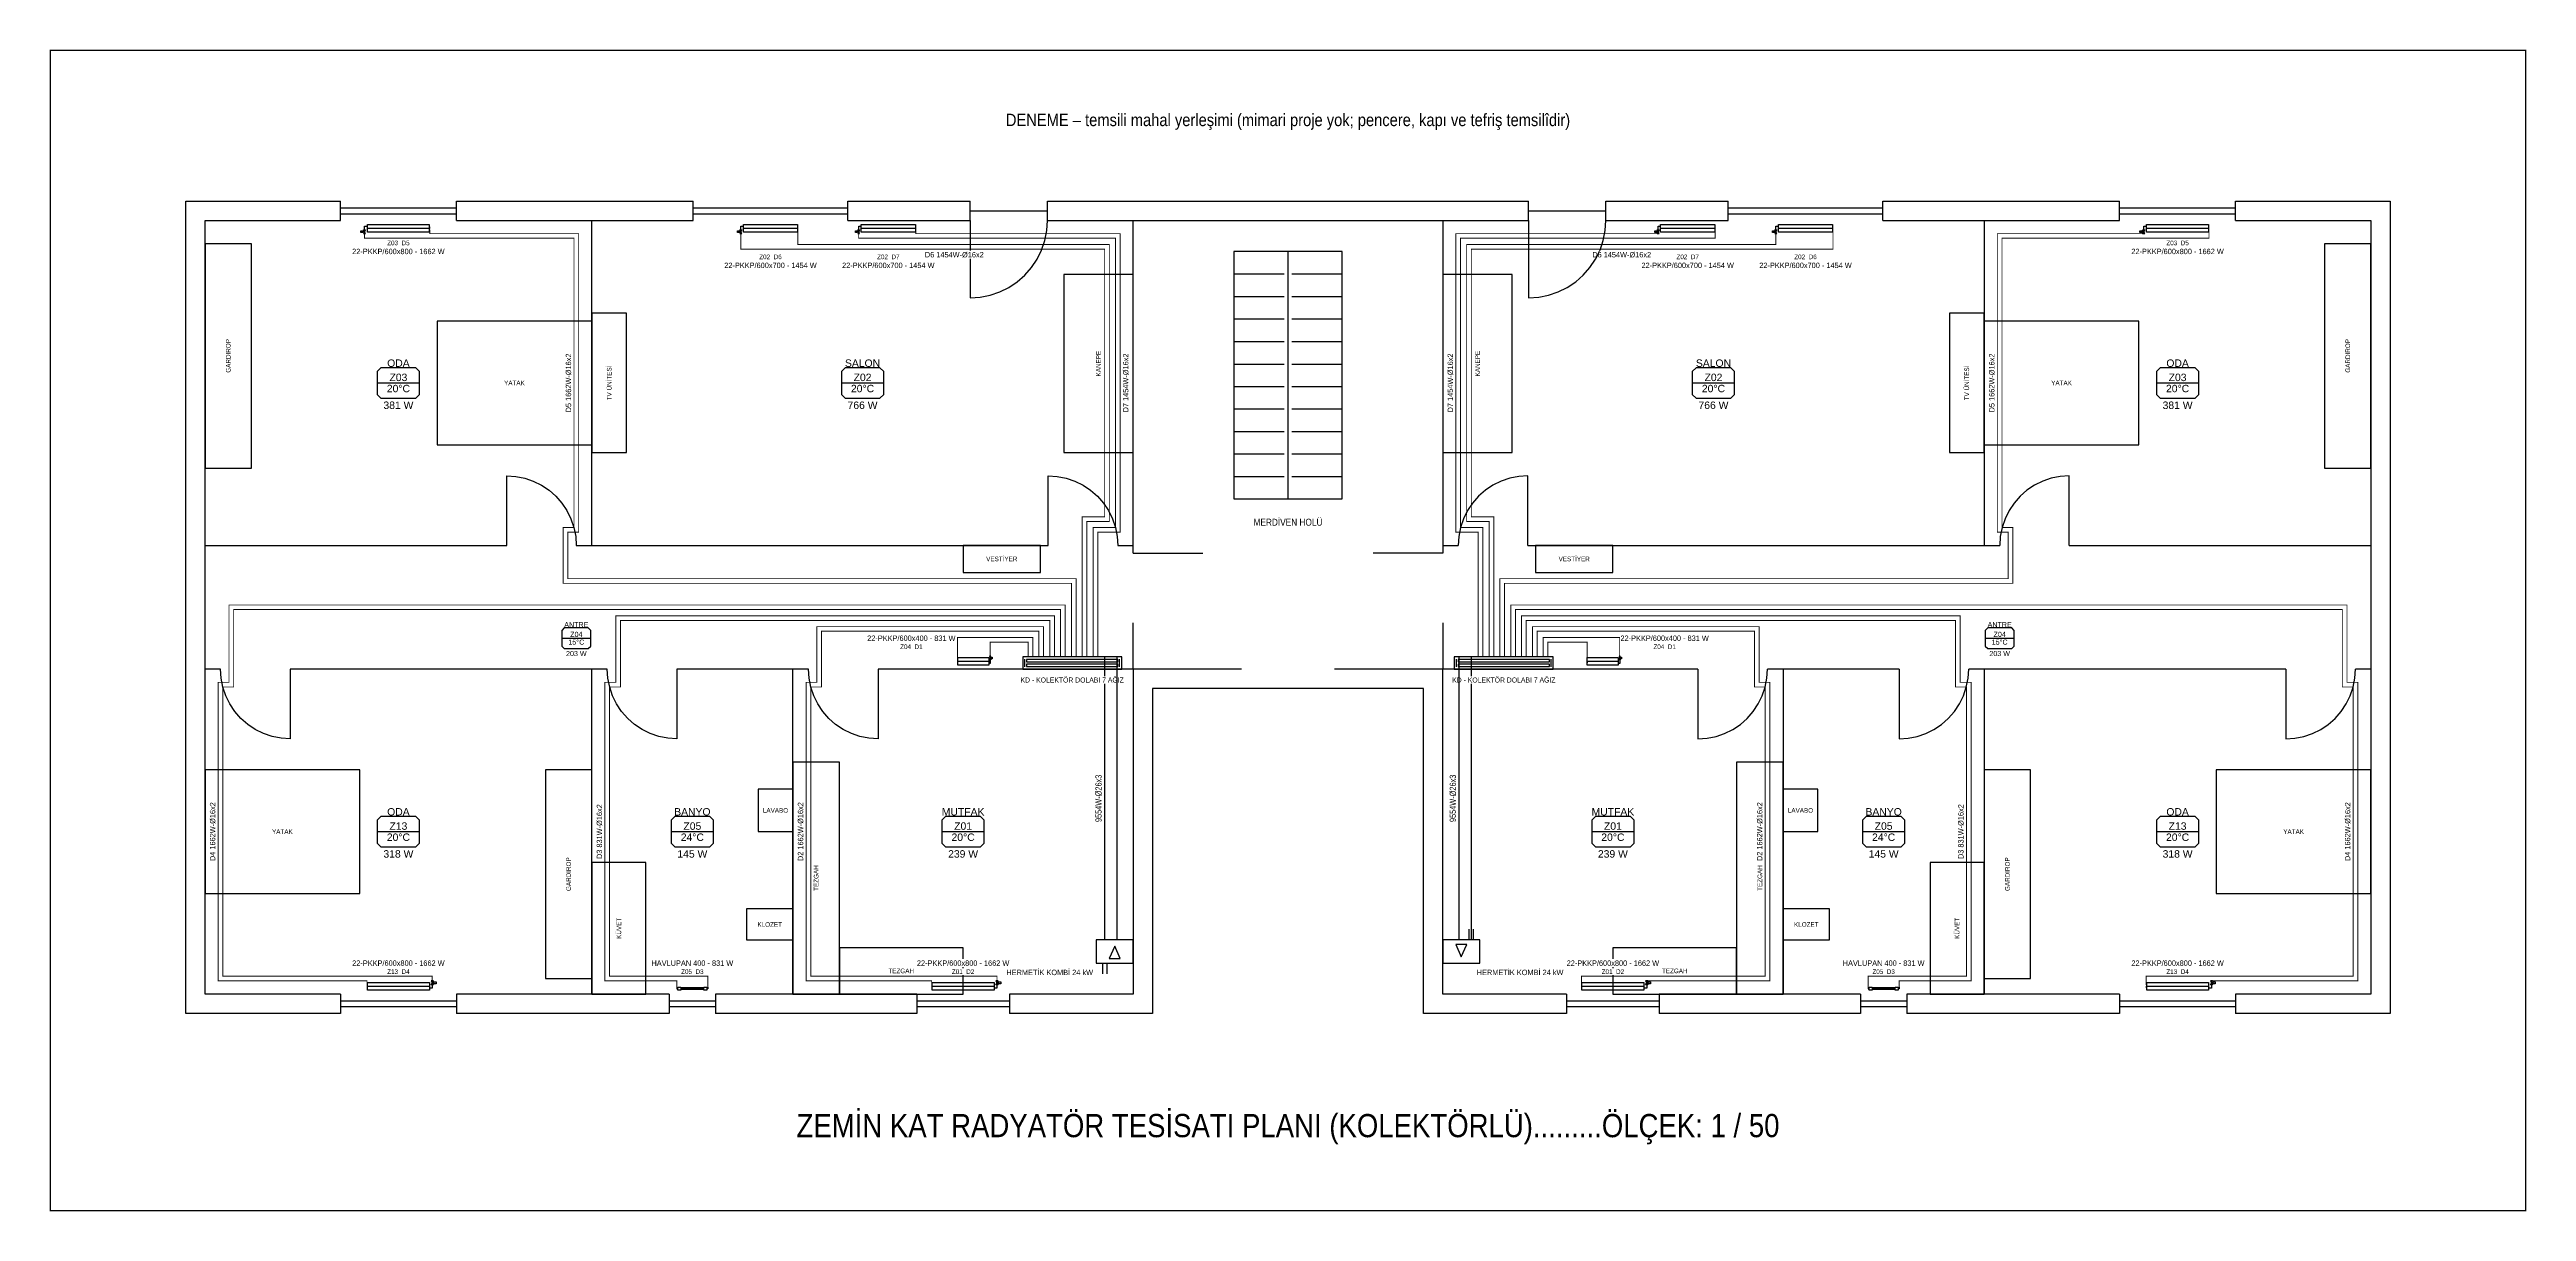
# Model space of a CAD drawing. Header units: centimetres. Extents: x -61 to 10101, y -10955 to 1521.
# Drawn here: x 99 to 3301, y 19 to 1521 of the extents above; entities that cross this region are included whole.
import ezdxf
from ezdxf.enums import TextEntityAlignment as Align

# ---------------------------------------------------------------- set-up
doc = ezdxf.new("R2010")
doc.units = ezdxf.units.CM
doc.linetypes.add('DASHED', pattern=[1.524, 1.27, -0.254])
for name, color, linetype in [('ROTAS-BASLIK', 7, 'Continuous'), ('ROTAS-CIHAZ', 135, 'Continuous'), ('ROTAS-DENEME', 1, 'Continuous'), ('ROTAS-ISITMA-CAP', 41, 'Continuous'), ('ROTAS-ISITMA-DONUS', 30, 'DASHED'), ('ROTAS-ISITMA-GIDIS', 10, 'Continuous'), ('ROTAS-ISITMA-KOLEKTOR', 6, 'Continuous'), ('ROTAS-MAHAL', 2, 'Continuous'), ('ROTAS-MASKE', 7, 'Continuous'), ('ROTAS-MIMARI-PENCERE', 4, 'Continuous'), ('ROTAS-MIMARI-TEFRIS', 9, 'Continuous'), ('ROTAS-MIMARI-TEMSILI', 8, 'Continuous'), ('ROTAS-PAFTA', 7, 'Continuous'), ('ROTAS-RADYATOR', 2, 'Continuous')]:
    doc.layers.add(name, color=color, linetype=linetype)
doc.styles.add('ROTAS', font='arial.ttf')

# ---------------------------------------------------------------- blocks, each defined once
blk = doc.blocks.new('ROTAS-KOLEKTOR-DOLABI-7')
for p, q in [((3, 3), (3, 13)), ((125, 3), (125, 13))]:
    blk.add_line(p, q)
for points in [[(0, 0), (128, 0), (128, 16), (0, 16)], [(5, 9.5), (123, 9.5), (123, 12.5), (5, 12.5)], [(5, 3.5), (123, 3.5), (123, 6.5), (5, 6.5)]]:
    blk.add_lwpolyline(points, close=True)
blk = doc.blocks.new('ROTAS-RADYATOR-PLAN')
for points in [[(104.4, 7.3), (106.4, 7.3), (105.4, 6.2)], [(104.4, 5.1), (106.4, 5.1), (105.4, 6.2)]]:
    blk.add_hatch(color=7).paths.add_polyline_path(points)
for p, q in [((0, 7), (0, 2.5)), ((0, 2.5), (4.7, 2.5)), ((4.7, 5), (104.7, 5)), ((105.4, 3), (104.7, 3)), ((105.4, 5.1), (105.4, 3))]:
    blk.add_line(p, q)
for points in [[(-6, 8.3), (-2.5, 8.3), (-2.5, 10.7), (-6, 10.7)], [(-1.8, 12), (1.8, 12), (0, 9.5)], [(-1.8, 7), (1.8, 7), (0, 9.5)], [(4.7, 0), (104.7, 0), (104.7, 10), (4.7, 10)]]:
    blk.add_lwpolyline(points, close=True)
blk = doc.blocks.new('ROTAS-HAVLUPAN-PLAN')
for p, q in [((-4, 3), (-4, 1.5)), ((-4, 1.5), (-3, 1.5)), ((0, 2.4), (24, 2.4)), ((0, 1.5), (24, 1.5)), ((0, 0.6), (24, 0.6)), ((28, 1.5), (27, 1.5)), ((28, 3), (28, 1.5))]:
    blk.add_line(p, q)
for points in [[(-3, 0), (0, 0), (0, 3), (-3, 3)], [(24, 0), (27, 0), (27, 3), (24, 3)]]:
    blk.add_lwpolyline(points, close=True)
blk = doc.blocks.new('ROTAS-KOMBI-PLAN')
for p, q in [((8, 0), (8, -14)), ((14, 0), (14, -14))]:
    blk.add_line(p, q)
for points in [[(0, 0), (48, 0), (48, 30), (0, 30)], [(17, 6), (31, 6), (24, 22)]]:
    blk.add_lwpolyline(points, close=True)
blk = doc.blocks.new('ROTAS-MAHAL-ETIKET')
blk.add_line((-34.2, 0), (34.2, 0))
blk.add_lwpolyline([(-34.2, 18.4), (-34.2, -18.4), (-28.2, -24.4), (28.2, -24.4), (34.2, -18.4), (34.2, 18.4), (28.2, 24.4), (-28.2, 24.4)], close=True)
at = {"style": 'ROTAS'}
for tag, p in [('MAHAL_001', (0, 32)), ('NO_001', (0, 9)), ('DERECE_001', (0, -9)), ('ISIKAYBI_001', (0, -36)), ('ALAN', (0, -52))]:
    blk.add_attdef(tag, text='', height=12, dxfattribs=at).set_placement(p, align=Align.MIDDLE_CENTER)

msp = doc.modelspace()

# ---------------------------------------------------------------- linework, layer by layer
at = {"layer": 'ROTAS-ISITMA-DONUS', "ltscale": 0.4}
for points, const_width in [([(1426, 736), (1426, 837), (769, 837), (769, 897), (783, 897), (783, 1283), (590.6, 1283), (590.6, 1287.7)], 1.2), ([(1440, 736), (1440, 911), (1469, 911), (1469, 1269), (1066.5, 1269), (1066.5, 1287.7)], 1.2), ([(1454, 736), (1454, 897), (1483, 897), (1483, 1283), (1218.8, 1283), (1218.8, 1287.7)], 1.2), ([(1952, 736), (1952, 903), (1923, 903), (1923, 1277), (2252.2, 1277), (2252.2, 1287.7)], 1.2), ([(1966, 736), (1966, 917), (1937, 917), (1937, 1263), (2404.5, 1263), (2404.5, 1287.7)], 1.2), ([(1980, 736), (1980, 831), (2637, 831), (2637, 903), (2623, 903), (2623, 1277), (2890.6, 1277), (2890.6, 1287.7)], 1.2), ([(1412, 736), (1412, 803), (331, 803), (331, 703), (317, 703), (317, 317), (509.4, 317), (509.4, 312.3)], 1.2), ([(1398, 736), (1398, 789), (831, 789), (831, 703), (817, 703), (817, 317), (910, 317), (910, 308.8)], 1.2), ([(1384, 736), (1384, 775), (1091, 775), (1091, 703), (1077, 703), (1077, 317), (1239.4, 317), (1239.4, 312.3)], 1.2), ([(1994, 736), (1994, 797), (3063, 797), (3063, 697), (3077, 697), (3077, 323), (2809.4, 323), (2809.4, 312.3)], 1.2), ([(2008, 736), (2008, 783), (2563, 783), (2563, 697), (2577, 697), (2577, 323), (2450, 323), (2450, 308.8)], 1.2), ([(2022, 736), (2022, 769), (2303, 769), (2303, 697), (2317, 697), (2317, 323), (2079.4, 323), (2079.4, 312.3)], 1.2), ([(1370, 736), (1370, 761), (1272.8, 761), (1272.8, 732.3)], 1.2), ([(1479, 370), (1479, 736)], 1.6), ([(1937, 370), (1937, 736)], 1.6), ([(2036, 736), (2036, 755), (2086.6, 755), (2086.6, 732.3)], 1.2)]:
    msp.add_lwpolyline(points, dxfattribs=dict(at, const_width=const_width))
at = {"layer": 'ROTAS-ISITMA-GIDIS'}
for points, const_width in [([(1420, 736), (1420, 831), (763, 831), (763, 903), (777, 903), (777, 1277), (506.2, 1277), (506.2, 1283)], 1.2), ([(1434, 736), (1434, 917), (1463, 917), (1463, 1263), (992.7, 1263), (992.7, 1283)], 1.2), ([(1448, 736), (1448, 903), (1477, 903), (1477, 1277), (1145, 1277), (1145, 1283)], 1.2), ([(1946, 736), (1946, 897), (1917, 897), (1917, 1283), (2178.4, 1283), (2178.4, 1283)], 1.2), ([(1960, 736), (1960, 911), (1931, 911), (1931, 1269), (2330.7, 1269), (2330.7, 1283)], 1.2), ([(1974, 736), (1974, 837), (2631, 837), (2631, 897), (2617, 897), (2617, 1283), (2806.2, 1283), (2806.2, 1283)], 1.2), ([(1988, 736), (1988, 803), (3069, 803), (3069, 703), (3083, 703), (3083, 317), (2893.8, 317), (2893.8, 317)], 1.2), ([(1406, 736), (1406, 797), (337, 797), (337, 697), (323, 697), (323, 323), (593.8, 323), (593.8, 317)], 1.2), ([(1392, 736), (1392, 783), (837, 783), (837, 697), (823, 697), (823, 323), (950, 323), (950, 308.8)], 1.2), ([(1378, 736), (1378, 769), (1097, 769), (1097, 697), (1083, 697), (1083, 323), (1323.8, 323), (1323.8, 317)], 1.2), ([(2002, 736), (2002, 789), (2569, 789), (2569, 703), (2583, 703), (2583, 317), (2490, 317), (2490, 308.8)], 1.2), ([(2016, 736), (2016, 775), (2309, 775), (2309, 703), (2323, 703), (2323, 317), (2163.8, 317), (2163.8, 317)], 1.2), ([(1364, 736), (1364, 755), (1315, 755), (1315, 737)], 1.2), ([(1463, 370), (1463, 736)], 1.6), ([(1921, 370), (1921, 736)], 1.6), ([(2030, 736), (2030, 761), (2128.8, 761), (2128.8, 737)], 1.2)]:
    msp.add_lwpolyline(points, dxfattribs=dict(at, const_width=const_width))
at = {"layer": 'ROTAS-MIMARI-PENCERE'}
for points in [[(475, 1300), (475, 1325)], [(475, 1316.2), (625, 1316.2)], [(625, 1300), (625, 1325)], [(931, 1300), (931, 1325)], [(931, 1316.2), (1131, 1316.2)], [(1131, 1300), (1131, 1325)], [(1289, 1300), (1289, 1325)], [(1389, 1300), (1389, 1325)], [(2011, 1300), (2011, 1325)], [(2111, 1300), (2111, 1325)], [(2269, 1300), (2269, 1325)], [(2269, 1316.2), (2469, 1316.2)], [(2469, 1300), (2469, 1325)], [(2775, 1300), (2775, 1325)], [(2775, 1316.2), (2925, 1316.2)], [(2925, 1300), (2925, 1325)], [(475, 1308.8), (625, 1308.8)], [(931, 1308.8), (1131, 1308.8)], [(1289, 1312.5), (1389, 1312.5)], [(2011, 1312.5), (2111, 1312.5)], [(2269, 1308.8), (2469, 1308.8)], [(2775, 1308.8), (2925, 1308.8)], [(475, 300), (475, 275)], [(475, 291.2), (625, 291.2)], [(625, 300), (625, 275)], [(900, 300), (900, 275)], [(900, 291.2), (960, 291.2)], [(960, 300), (960, 275)], [(1220, 300), (1220, 275)], [(1220, 291.2), (1340, 291.2)], [(1340, 300), (1340, 275)], [(2060, 300), (2060, 275)], [(2060, 291.2), (2180, 291.2)], [(2180, 300), (2180, 275)], [(2440, 300), (2440, 275)], [(2440, 291.2), (2500, 291.2)], [(2500, 300), (2500, 275)], [(2775, 300), (2775, 275)], [(2775, 291.2), (2925, 291.2)], [(2925, 300), (2925, 275)], [(475, 283.8), (625, 283.8)], [(900, 283.8), (960, 283.8)], [(1220, 283.8), (1340, 283.8)], [(2060, 283.8), (2180, 283.8)], [(2440, 283.8), (2500, 283.8)], [(2775, 283.8), (2925, 283.8)]]:
    msp.add_lwpolyline(points, dxfattribs=at)
at = {"layer": 'ROTAS-MIMARI-TEFRIS'}
for points in [[(300, 980), (360, 980), (360, 1270), (300, 1270)], [(3040, 980), (3100, 980), (3100, 1270), (3040, 1270)], [(1410, 1000), (1500, 1000), (1500, 1230), (1410, 1230)], [(1900, 1000), (1990, 1000), (1990, 1230), (1900, 1230)], [(600, 1010), (800, 1010), (800, 1170), (600, 1170)], [(800, 1000), (845, 1000), (845, 1180), (800, 1180)], [(2555, 1000), (2600, 1000), (2600, 1180), (2555, 1180)], [(2600, 1010), (2800, 1010), (2800, 1170), (2600, 1170)], [(1280, 845), (1380, 845), (1380, 880), (1280, 880)], [(2020, 845), (2120, 845), (2120, 880), (2020, 880)], [(300, 430), (500, 430), (500, 590), (300, 590)], [(740, 320), (800, 320), (800, 590), (740, 590)], [(1060, 300), (1120, 300), (1120, 600), (1060, 600)], [(2280, 300), (2340, 300), (2340, 600), (2280, 600)], [(2600, 320), (2660, 320), (2660, 590), (2600, 590)], [(2900, 430), (3100, 430), (3100, 590), (2900, 590)], [(1015, 510), (1060, 510), (1060, 565), (1015, 565)], [(2340, 510), (2385, 510), (2385, 565), (2340, 565)], [(800, 300), (870, 300), (870, 470), (800, 470)], [(2530, 300), (2600, 300), (2600, 470), (2530, 470)], [(1000, 370), (1060, 370), (1060, 410), (1000, 410)], [(2340, 370), (2400, 370), (2400, 410), (2340, 410)], [(1120, 300), (1280, 300), (1280, 360), (1120, 360)], [(2120, 300), (2280, 300), (2280, 360), (2120, 360)]]:
    msp.add_lwpolyline(points, close=True, dxfattribs=at)
at = {"layer": 'ROTAS-MIMARI-TEMSILI'}
for points in [[(475, 275), (275, 275), (275, 1325), (475, 1325)], [(625, 1325), (931, 1325)], [(1131, 1325), (1289, 1325)], [(1389, 1325), (2011, 1325)], [(2111, 1325), (2269, 1325)], [(2469, 1325), (2775, 1325)], [(2925, 1325), (3125, 1325), (3125, 275), (2925, 275)], [(300, 880), (300, 1300)], [(300, 1300), (475, 1300)], [(625, 1300), (800, 1300)], [(800, 1300), (931, 1300)], [(800, 880), (800, 1300)], [(1131, 1300), (1289, 1300)], [(1289, 1300), (1289, 1200)], [(1289, 1200), (1302.1, 1200.9), (1314.9, 1203.4), (1327.3, 1207.6), (1339, 1213.4), (1349.9, 1220.7), (1359.7, 1229.3), (1368.3, 1239.1), (1375.6, 1250), (1381.4, 1261.7), (1385.6, 1274.1), (1388.1, 1286.9), (1389, 1300)], [(1389, 1300), (1500, 1300)], [(1500, 1300), (1900, 1300)], [(1500, 880), (1500, 1300)], [(1900, 1300), (2011, 1300)], [(1900, 1300), (1900, 880)], [(2011, 1300), (2011, 1200)], [(2011, 1200), (2024.1, 1200.9), (2036.9, 1203.4), (2049.3, 1207.6), (2061, 1213.4), (2071.9, 1220.7), (2081.7, 1229.3), (2090.3, 1239.1), (2097.6, 1250), (2103.4, 1261.7), (2107.6, 1274.1), (2110.1, 1286.9), (2111, 1300)], [(2111, 1300), (2269, 1300)], [(2469, 1300), (2600, 1300)], [(2600, 1300), (2775, 1300)], [(2600, 1300), (2600, 880)], [(2925, 1300), (3100, 1300)], [(3100, 1300), (3100, 880)], [(1700, 940), (1700, 1260)], [(1630, 1230.9), (1695, 1230.9)], [(1705, 1230.9), (1770, 1230.9)], [(1630, 1201.8), (1695, 1201.8)], [(1705, 1201.8), (1770, 1201.8)], [(1630, 1172.7), (1695, 1172.7)], [(1705, 1172.7), (1770, 1172.7)], [(1630, 1143.6), (1695, 1143.6)], [(1705, 1143.6), (1770, 1143.6)], [(1630, 1114.5), (1695, 1114.5)], [(1705, 1114.5), (1770, 1114.5)], [(1630, 1085.5), (1695, 1085.5)], [(1705, 1085.5), (1770, 1085.5)], [(1630, 1056.4), (1695, 1056.4)], [(1630, 1027.3), (1695, 1027.3)], [(1705, 1056.4), (1770, 1056.4)], [(1705, 1027.3), (1770, 1027.3)], [(1630, 998.2), (1695, 998.2)], [(1705, 998.2), (1770, 998.2)], [(690, 880), (690, 970)], [(690, 970), (701.7, 969.2), (713.3, 966.9), (724.4, 963.1), (735, 957.9), (744.8, 951.4), (753.6, 943.6), (761.4, 934.8), (767.9, 925), (773.1, 914.4), (776.9, 903.3), (779.2, 891.7), (780, 880)], [(1390, 880), (1390, 970)], [(1390, 970), (1401.7, 969.2), (1413.3, 966.9), (1424.4, 963.1), (1435, 957.9), (1444.8, 951.4), (1453.6, 943.6), (1461.4, 934.8), (1467.9, 925), (1473.1, 914.4), (1476.9, 903.3), (1479.2, 891.7), (1480, 880)], [(1630, 969.1), (1695, 969.1)], [(1705, 969.1), (1770, 969.1)], [(2010, 970), (1998.3, 969.2), (1986.7, 966.9), (1975.6, 963.1), (1965, 957.9), (1955.2, 951.4), (1946.4, 943.6), (1938.6, 934.8), (1932.1, 925), (1926.9, 914.4), (1923.1, 903.3), (1920.8, 891.7), (1920, 880)], [(2010, 880), (2010, 970)], [(2710, 970), (2698.3, 969.2), (2686.7, 966.9), (2675.6, 963.1), (2665, 957.9), (2655.2, 951.4), (2646.4, 943.6), (2638.6, 934.8), (2632.1, 925), (2626.9, 914.4), (2623.1, 903.3), (2620.8, 891.7), (2620, 880)], [(2710, 880), (2710, 970)], [(300, 720), (300, 880)], [(300, 880), (690, 880)], [(780, 880), (800, 880)], [(800, 880), (1390, 880)], [(1480, 880), (1500, 880)], [(1500, 870), (1500, 880)], [(1500, 870), (1590, 870)], [(1900, 870), (1810, 870)], [(1900, 880), (1920, 880)], [(1900, 880), (1900, 870)], [(2010, 880), (2600, 880)], [(2600, 880), (2620, 880)], [(2710, 880), (3100, 880)], [(3100, 880), (3100, 720)], [(1500, 720), (1500, 780)], [(1900, 780), (1900, 720)], [(300, 300), (300, 720)], [(320, 720), (300, 720)], [(410, 630), (398.3, 630.8), (386.7, 633.1), (375.6, 636.9), (365, 642.1), (355.2, 648.6), (346.4, 656.4), (338.6, 665.2), (332.1, 675), (326.9, 685.6), (323.1, 696.7), (320.8, 708.3), (320, 720)], [(800, 720), (410, 720)], [(410, 720), (410, 630)], [(800, 300), (800, 720)], [(820, 720), (800, 720)], [(910, 630), (898.3, 630.8), (886.7, 633.1), (875.6, 636.9), (865, 642.1), (855.2, 648.6), (846.4, 656.4), (838.6, 665.2), (832.1, 675), (826.9, 685.6), (823.1, 696.7), (820.8, 708.3), (820, 720)], [(1060, 720), (910, 720)], [(910, 720), (910, 630)], [(1060, 300), (1060, 720)], [(1080, 720), (1060, 720)], [(1170, 630), (1158.3, 630.8), (1146.7, 633.1), (1135.6, 636.9), (1125, 642.1), (1115.2, 648.6), (1106.4, 656.4), (1098.6, 665.2), (1092.1, 675), (1086.9, 685.6), (1083.1, 696.7), (1080.8, 708.3), (1080, 720)], [(1500, 720), (1170, 720)], [(1170, 720), (1170, 630)], [(1640, 720), (1500, 720)], [(1500, 720), (1500, 300)], [(1900, 720), (1760, 720)], [(1900, 300), (1900, 720)], [(2230, 720), (1900, 720)], [(2230, 720), (2230, 630)], [(2230, 630), (2241.7, 630.8), (2253.3, 633.1), (2264.4, 636.9), (2275, 642.1), (2284.8, 648.6), (2293.6, 656.4), (2301.4, 665.2), (2307.9, 675), (2313.1, 685.6), (2316.9, 696.7), (2319.2, 708.3), (2320, 720)], [(2340, 720), (2320, 720)], [(2490, 720), (2340, 720)], [(2340, 720), (2340, 300)], [(2490, 720), (2490, 630)], [(2490, 630), (2501.7, 630.8), (2513.3, 633.1), (2524.4, 636.9), (2535, 642.1), (2544.8, 648.6), (2553.6, 656.4), (2561.4, 665.2), (2567.9, 675), (2573.1, 685.6), (2576.9, 696.7), (2579.2, 708.3), (2580, 720)], [(2600, 720), (2580, 720)], [(2990, 720), (2600, 720)], [(2600, 720), (2600, 300)], [(2990, 720), (2990, 630)], [(2990, 630), (3001.7, 630.8), (3013.3, 633.1), (3024.4, 636.9), (3035, 642.1), (3044.8, 648.6), (3053.6, 656.4), (3061.4, 665.2), (3067.9, 675), (3073.1, 685.6), (3076.9, 696.7), (3079.2, 708.3), (3080, 720)], [(3100, 720), (3080, 720)], [(3100, 720), (3100, 300)], [(2060, 275), (1875, 275), (1875, 695), (1525, 695), (1525, 275)], [(475, 300), (300, 300)], [(800, 300), (625, 300)], [(900, 300), (800, 300)], [(1060, 300), (960, 300)], [(1220, 300), (1060, 300)], [(1500, 300), (1340, 300)], [(2060, 300), (1900, 300)], [(2340, 300), (2180, 300)], [(2440, 300), (2340, 300)], [(2600, 300), (2500, 300)], [(2775, 300), (2600, 300)], [(3100, 300), (2925, 300)], [(900, 275), (625, 275)], [(1220, 275), (960, 275)], [(1525, 275), (1340, 275)], [(2440, 275), (2180, 275)], [(2775, 275), (2500, 275)]]:
    msp.add_lwpolyline(points, dxfattribs=at)
msp.add_lwpolyline([(1630, 940), (1770, 940), (1770, 1260), (1630, 1260)], close=True, dxfattribs=at)

# ---------------------------------------------------------------- block references
at = {"layer": 'ROTAS-CIHAZ'}
msp.add_blockref('ROTAS-KOMBI-PLAN', (1452, 340), dxfattribs=at)
at = {"layer": 'ROTAS-CIHAZ', "rotation": 180}
msp.add_blockref('ROTAS-KOMBI-PLAN', (1948, 370), dxfattribs=at)
at = {"layer": 'ROTAS-ISITMA-KOLEKTOR'}
for p in [(1357, 720), (1915, 720)]:
    msp.add_blockref('ROTAS-KOLEKTOR-DOLABI-7', p, dxfattribs=at)
at = {"layer": 'ROTAS-RADYATOR', "rotation": -180}
for p, xscale in [((506.2, 1295), -0.8), ((992.7, 1295), -0.7), ((1145, 1295), -0.7), ((2178.4, 1295), -0.7), ((2330.7, 1295), -0.7), ((2806.2, 1295), -0.8)]:
    msp.add_blockref('ROTAS-RADYATOR-PLAN', p, dxfattribs=dict(at, xscale=xscale))
at = {"layer": 'ROTAS-RADYATOR'}
for p, xscale in [((1315, 725), -0.4), ((2128.8, 725), -0.4), ((593.8, 305), -0.8), ((1323.8, 305), -0.8), ((2163.8, 305), -0.8), ((2893.8, 305), -0.8)]:
    msp.add_blockref('ROTAS-RADYATOR-PLAN', p, dxfattribs=dict(at, xscale=xscale))
at = {"layer": 'ROTAS-RADYATOR', "xscale": -1.25, "yscale": 1.25}
for p in [(945, 305), (2485, 305)]:
    msp.add_blockref('ROTAS-HAVLUPAN-PLAN', p, dxfattribs=at)

# ---------------------------------------------------------------- texts
at = {"layer": 'ROTAS-MIMARI-TEFRIS', "color": 8, "style": 'ROTAS', "width": 0.85}
for s, p in [('GARDIROP', (330, 1125)), ('KANEPE', (1455, 1115)), ('KANEPE', (1945, 1115)), ('GARDIROP', (3070, 1125)), ('TV ÜNİTESİ', (822.5, 1090)), ('TV ÜNİTESİ', (2577.5, 1090)), ('GARDIROP', (770, 455)), ('TEZGAH', (1090, 450)), ('TEZGAH', (2310, 450)), ('GARDIROP', (2630, 455)), ('KÜVET', (835, 385)), ('KÜVET', (2565, 385))]:
    msp.add_text(s, height=6, rotation=90, dxfattribs=at).set_placement(p, align=Align.MIDDLE_CENTER)
for s, p in [('YATAK', (700, 1090)), ('YATAK', (2700, 1090)), ('VESTİYER', (1330, 862.5)), ('VESTİYER', (2070, 862.5)), ('YATAK', (400, 510)), ('LAVABO', (2362.5, 537.5)), ('YATAK', (3000, 510)), ('KLOZET', (1030, 390)), ('KLOZET', (2370, 390)), ('TEZGAH', (1200, 330)), ('TEZGAH', (2200, 330))]:
    msp.add_text(s, height=6, dxfattribs=at).set_placement(p, align=Align.MIDDLE_CENTER)

# ---------------------------------------------------------------- wipeouts: each hides what was drawn before it
for points in [[(1337, 1418), (2055, 1418), (2055, 1442), (1337, 1442)], [(1665.7, 903.2), (1729.8, 903.2), (1729.8, 916.8), (1665.7, 916.8)], [(1164.8, 107.5), (2220.2, 107.5), (2220.2, 152.5), (1164.8, 152.5)]]:
    msp.add_wipeout(points).dxf.layer = 'ROTAS-MASKE'

# ---------------------------------------------------------------- next in the draw order: texts
at = {"layer": 'ROTAS-BASLIK', "style": 'ROTAS', "width": 0.85}
msp.add_text('ZEMİN KAT RADYATÖR TESİSATI PLANI (KOLEKTÖRLÜ).........ÖLÇEK: 1 / 50', height=30, dxfattribs=at).set_placement((1700, 130), align=Align.MIDDLE_CENTER)
at = {"layer": 'ROTAS-DENEME', "style": 'ROTAS', "width": 0.85}
msp.add_text('DENEME – temsili mahal yerleşimi (mimari proje yok; pencere, kapı ve tefriş temsilîdir)', height=16, dxfattribs=at).set_placement((1700, 1430), align=Align.MIDDLE_CENTER)
at = {"layer": 'ROTAS-MIMARI-TEMSILI', "style": 'ROTAS', "width": 0.85}
msp.add_text('MERDİVEN HOLÜ', height=9, dxfattribs=at).set_placement((1700, 910), align=Align.MIDDLE_CENTER)

# ---------------------------------------------------------------- next in the draw order: wipeouts: each hides what was drawn before it
for points in [[(503.7, 1254.8), (592.8, 1254.8), (592.8, 1265.2), (503.7, 1265.2)], [(2803.7, 1254.8), (2892.8, 1254.8), (2892.8, 1265.2), (2803.7, 1265.2)], [(984.7, 1236.8), (1073.8, 1236.8), (1073.8, 1247.2), (984.7, 1247.2)], [(1137, 1236.8), (1226.1, 1236.8), (1226.1, 1247.2), (1137, 1247.2)], [(2170.4, 1236.8), (2259.6, 1236.8), (2259.6, 1247.2), (2170.4, 1247.2)], [(2322.7, 1236.8), (2411.8, 1236.8), (2411.8, 1247.2), (2322.7, 1247.2)], [(578.8, 1042.8), (578.8, 1123.6), (521.2, 1123.6), (521.2, 1042.8)], [(1178.8, 1042.8), (1178.8, 1123.6), (1121.2, 1123.6), (1121.2, 1042.8)], [(2278.8, 1042.8), (2278.8, 1123.6), (2221.2, 1123.6), (2221.2, 1042.8)], [(2878.8, 1042.8), (2878.8, 1123.6), (2821.2, 1123.6), (2821.2, 1042.8)], [(775, 1061.5), (775, 1115), (764.5, 1115), (764.5, 1061.5)], [(1495.5, 1061.5), (1495.5, 1115), (1485, 1115), (1485, 1061.5)], [(1915, 1061.5), (1915, 1115), (1904.5, 1115), (1904.5, 1061.5)], [(2615, 1061.5), (2615, 1115), (2604.5, 1115), (2604.5, 1061.5)], [(799.8, 727.5), (799.8, 783.1), (760.2, 783.1), (760.2, 727.5)], [(2639.8, 727.5), (2639.8, 783.1), (2600.2, 783.1), (2600.2, 727.5)], [(1168.6, 754.8), (1254.2, 754.8), (1254.2, 765.2), (1168.6, 765.2)], [(2142.3, 754.8), (2227.9, 754.8), (2227.9, 765.2), (2142.3, 765.2)], [(1373, 701.1), (1465.8, 701.1), (1465.8, 710.9), (1373, 710.9)], [(1931, 701.1), (2023.8, 701.1), (2023.8, 710.9), (1931, 710.9)], [(1461, 526.6), (1461, 575.4), (1449, 575.4), (1449, 526.6)], [(1919, 526.6), (1919, 575.4), (1907, 575.4), (1907, 526.6)], [(315, 481.5), (315, 535), (304.5, 535), (304.5, 481.5)], [(578.8, 462.8), (578.8, 543.6), (521.2, 543.6), (521.2, 462.8)], [(815, 483.3), (815, 533.2), (804.5, 533.2), (804.5, 483.3)], [(958.8, 462.8), (958.8, 543.6), (901.2, 543.6), (901.2, 462.8)], [(1075, 481.5), (1075, 535), (1064.5, 535), (1064.5, 481.5)], [(1308.8, 462.8), (1308.8, 543.6), (1251.2, 543.6), (1251.2, 462.8)], [(2148.8, 462.8), (2148.8, 543.6), (2091.2, 543.6), (2091.2, 462.8)], [(2315, 481.5), (2315, 535), (2304.5, 535), (2304.5, 481.5)], [(2498.8, 462.8), (2498.8, 543.6), (2441.2, 543.6), (2441.2, 462.8)], [(2575, 483.3), (2575, 533.2), (2564.5, 533.2), (2564.5, 483.3)], [(2878.8, 462.8), (2878.8, 543.6), (2821.2, 543.6), (2821.2, 462.8)], [(3075, 481.5), (3075, 535), (3064.5, 535), (3064.5, 481.5)], [(503.7, 334.8), (592.8, 334.8), (592.8, 345.2), (503.7, 345.2)], [(890.8, 334.8), (965.7, 334.8), (965.7, 345.2), (890.8, 345.2)], [(1233.7, 334.8), (1322.8, 334.8), (1322.8, 345.2), (1233.7, 345.2)], [(1371.3, 322.8), (1446.2, 322.8), (1446.2, 333.2), (1371.3, 333.2)], [(1942.2, 322.8), (2017.2, 322.8), (2017.2, 333.2), (1942.2, 333.2)], [(2073.7, 334.8), (2162.8, 334.8), (2162.8, 345.2), (2073.7, 345.2)], [(2430.8, 334.8), (2505.7, 334.8), (2505.7, 345.2), (2430.8, 345.2)], [(2803.7, 334.8), (2892.8, 334.8), (2892.8, 345.2), (2803.7, 345.2)]]:
    msp.add_wipeout(points).dxf.layer = 'ROTAS-MASKE'

# ---------------------------------------------------------------- next in the draw order: block references
at = {"layer": 'ROTAS-MAHAL'}
ref = msp.add_blockref('ROTAS-MAHAL-ETIKET', (550, 1090), dxfattribs=dict(at, xscale=0.8, yscale=0.8))
ref.add_attrib('MAHAL_001', 'ODA', dxfattribs={"height": 9.6, "style": 'ROTAS'}).set_placement((550, 1115.6), align=Align.MIDDLE_CENTER)
ref.add_attrib('NO_001', 'Z03', dxfattribs={"height": 9.6, "style": 'ROTAS'}).set_placement((550, 1097.2), align=Align.MIDDLE_CENTER)
ref.add_attrib('DERECE_001', '20°C', dxfattribs={"height": 9.6, "style": 'ROTAS'}).set_placement((550, 1082.8), align=Align.MIDDLE_CENTER)
ref.add_attrib('ISIKAYBI_001', '381 W', dxfattribs={"height": 9.6, "style": 'ROTAS'}).set_placement((550, 1061.2), align=Align.MIDDLE_CENTER)
ref = msp.add_blockref('ROTAS-MAHAL-ETIKET', (1150, 1090), dxfattribs=dict(at, xscale=0.8, yscale=0.8))
ref.add_attrib('MAHAL_001', 'SALON', dxfattribs={"height": 9.6, "style": 'ROTAS'}).set_placement((1150, 1115.6), align=Align.MIDDLE_CENTER)
ref.add_attrib('NO_001', 'Z02', dxfattribs={"height": 9.6, "style": 'ROTAS'}).set_placement((1150, 1097.2), align=Align.MIDDLE_CENTER)
ref.add_attrib('DERECE_001', '20°C', dxfattribs={"height": 9.6, "style": 'ROTAS'}).set_placement((1150, 1082.8), align=Align.MIDDLE_CENTER)
ref.add_attrib('ISIKAYBI_001', '766 W', dxfattribs={"height": 9.6, "style": 'ROTAS'}).set_placement((1150, 1061.2), align=Align.MIDDLE_CENTER)
ref = msp.add_blockref('ROTAS-MAHAL-ETIKET', (2250, 1090), dxfattribs=dict(at, xscale=0.8, yscale=0.8))
ref.add_attrib('MAHAL_001', 'SALON', dxfattribs={"height": 9.6, "style": 'ROTAS'}).set_placement((2250, 1115.6), align=Align.MIDDLE_CENTER)
ref.add_attrib('NO_001', 'Z02', dxfattribs={"height": 9.6, "style": 'ROTAS'}).set_placement((2250, 1097.2), align=Align.MIDDLE_CENTER)
ref.add_attrib('DERECE_001', '20°C', dxfattribs={"height": 9.6, "style": 'ROTAS'}).set_placement((2250, 1082.8), align=Align.MIDDLE_CENTER)
ref.add_attrib('ISIKAYBI_001', '766 W', dxfattribs={"height": 9.6, "style": 'ROTAS'}).set_placement((2250, 1061.2), align=Align.MIDDLE_CENTER)
ref = msp.add_blockref('ROTAS-MAHAL-ETIKET', (2850, 1090), dxfattribs=dict(at, xscale=0.8, yscale=0.8))
ref.add_attrib('MAHAL_001', 'ODA', dxfattribs={"height": 9.6, "style": 'ROTAS'}).set_placement((2850, 1115.6), align=Align.MIDDLE_CENTER)
ref.add_attrib('NO_001', 'Z03', dxfattribs={"height": 9.6, "style": 'ROTAS'}).set_placement((2850, 1097.2), align=Align.MIDDLE_CENTER)
ref.add_attrib('DERECE_001', '20°C', dxfattribs={"height": 9.6, "style": 'ROTAS'}).set_placement((2850, 1082.8), align=Align.MIDDLE_CENTER)
ref.add_attrib('ISIKAYBI_001', '381 W', dxfattribs={"height": 9.6, "style": 'ROTAS'}).set_placement((2850, 1061.2), align=Align.MIDDLE_CENTER)
ref = msp.add_blockref('ROTAS-MAHAL-ETIKET', (780, 760), dxfattribs=dict(at, xscale=0.55, yscale=0.55))
ref.add_attrib('MAHAL_001', 'ANTRE', dxfattribs={"height": 6.6, "style": 'ROTAS'}).set_placement((780, 777.6), align=Align.MIDDLE_CENTER)
ref.add_attrib('NO_001', 'Z04', dxfattribs={"height": 6.6, "style": 'ROTAS'}).set_placement((780, 765), align=Align.MIDDLE_CENTER)
ref.add_attrib('DERECE_001', '15°C', dxfattribs={"height": 6.6, "style": 'ROTAS'}).set_placement((780, 755), align=Align.MIDDLE_CENTER)
ref.add_attrib('ISIKAYBI_001', '203 W', dxfattribs={"height": 6.6, "style": 'ROTAS'}).set_placement((780, 740.2), align=Align.MIDDLE_CENTER)
ref = msp.add_blockref('ROTAS-MAHAL-ETIKET', (2620, 760), dxfattribs=dict(at, xscale=0.55, yscale=0.55))
ref.add_attrib('MAHAL_001', 'ANTRE', dxfattribs={"height": 6.6, "style": 'ROTAS'}).set_placement((2620, 777.6), align=Align.MIDDLE_CENTER)
ref.add_attrib('NO_001', 'Z04', dxfattribs={"height": 6.6, "style": 'ROTAS'}).set_placement((2620, 765), align=Align.MIDDLE_CENTER)
ref.add_attrib('DERECE_001', '15°C', dxfattribs={"height": 6.6, "style": 'ROTAS'}).set_placement((2620, 755), align=Align.MIDDLE_CENTER)
ref.add_attrib('ISIKAYBI_001', '203 W', dxfattribs={"height": 6.6, "style": 'ROTAS'}).set_placement((2620, 740.2), align=Align.MIDDLE_CENTER)
ref = msp.add_blockref('ROTAS-MAHAL-ETIKET', (550, 510), dxfattribs=dict(at, xscale=0.8, yscale=0.8))
ref.add_attrib('MAHAL_001', 'ODA', dxfattribs={"height": 9.6, "style": 'ROTAS'}).set_placement((550, 535.6), align=Align.MIDDLE_CENTER)
ref.add_attrib('NO_001', 'Z13', dxfattribs={"height": 9.6, "style": 'ROTAS'}).set_placement((550, 517.2), align=Align.MIDDLE_CENTER)
ref.add_attrib('DERECE_001', '20°C', dxfattribs={"height": 9.6, "style": 'ROTAS'}).set_placement((550, 502.8), align=Align.MIDDLE_CENTER)
ref.add_attrib('ISIKAYBI_001', '318 W', dxfattribs={"height": 9.6, "style": 'ROTAS'}).set_placement((550, 481.2), align=Align.MIDDLE_CENTER)
ref = msp.add_blockref('ROTAS-MAHAL-ETIKET', (930, 510), dxfattribs=dict(at, xscale=0.8, yscale=0.8))
ref.add_attrib('MAHAL_001', 'BANYO', dxfattribs={"height": 9.6, "style": 'ROTAS'}).set_placement((930, 535.6), align=Align.MIDDLE_CENTER)
ref.add_attrib('NO_001', 'Z05', dxfattribs={"height": 9.6, "style": 'ROTAS'}).set_placement((930, 517.2), align=Align.MIDDLE_CENTER)
ref.add_attrib('DERECE_001', '24°C', dxfattribs={"height": 9.6, "style": 'ROTAS'}).set_placement((930, 502.8), align=Align.MIDDLE_CENTER)
ref.add_attrib('ISIKAYBI_001', '145 W', dxfattribs={"height": 9.6, "style": 'ROTAS'}).set_placement((930, 481.2), align=Align.MIDDLE_CENTER)
ref = msp.add_blockref('ROTAS-MAHAL-ETIKET', (1280, 510), dxfattribs=dict(at, xscale=0.8, yscale=0.8))
ref.add_attrib('MAHAL_001', 'MUTFAK', dxfattribs={"height": 9.6, "style": 'ROTAS'}).set_placement((1280, 535.6), align=Align.MIDDLE_CENTER)
ref.add_attrib('NO_001', 'Z01', dxfattribs={"height": 9.6, "style": 'ROTAS'}).set_placement((1280, 517.2), align=Align.MIDDLE_CENTER)
ref.add_attrib('DERECE_001', '20°C', dxfattribs={"height": 9.6, "style": 'ROTAS'}).set_placement((1280, 502.8), align=Align.MIDDLE_CENTER)
ref.add_attrib('ISIKAYBI_001', '239 W', dxfattribs={"height": 9.6, "style": 'ROTAS'}).set_placement((1280, 481.2), align=Align.MIDDLE_CENTER)
ref = msp.add_blockref('ROTAS-MAHAL-ETIKET', (2120, 510), dxfattribs=dict(at, xscale=0.8, yscale=0.8))
ref.add_attrib('MAHAL_001', 'MUTFAK', dxfattribs={"height": 9.6, "style": 'ROTAS'}).set_placement((2120, 535.6), align=Align.MIDDLE_CENTER)
ref.add_attrib('NO_001', 'Z01', dxfattribs={"height": 9.6, "style": 'ROTAS'}).set_placement((2120, 517.2), align=Align.MIDDLE_CENTER)
ref.add_attrib('DERECE_001', '20°C', dxfattribs={"height": 9.6, "style": 'ROTAS'}).set_placement((2120, 502.8), align=Align.MIDDLE_CENTER)
ref.add_attrib('ISIKAYBI_001', '239 W', dxfattribs={"height": 9.6, "style": 'ROTAS'}).set_placement((2120, 481.2), align=Align.MIDDLE_CENTER)
ref = msp.add_blockref('ROTAS-MAHAL-ETIKET', (2470, 510), dxfattribs=dict(at, xscale=0.8, yscale=0.8))
ref.add_attrib('MAHAL_001', 'BANYO', dxfattribs={"height": 9.6, "style": 'ROTAS'}).set_placement((2470, 535.6), align=Align.MIDDLE_CENTER)
ref.add_attrib('NO_001', 'Z05', dxfattribs={"height": 9.6, "style": 'ROTAS'}).set_placement((2470, 517.2), align=Align.MIDDLE_CENTER)
ref.add_attrib('DERECE_001', '24°C', dxfattribs={"height": 9.6, "style": 'ROTAS'}).set_placement((2470, 502.8), align=Align.MIDDLE_CENTER)
ref.add_attrib('ISIKAYBI_001', '145 W', dxfattribs={"height": 9.6, "style": 'ROTAS'}).set_placement((2470, 481.2), align=Align.MIDDLE_CENTER)
ref = msp.add_blockref('ROTAS-MAHAL-ETIKET', (2850, 510), dxfattribs=dict(at, xscale=0.8, yscale=0.8))
ref.add_attrib('MAHAL_001', 'ODA', dxfattribs={"height": 9.6, "style": 'ROTAS'}).set_placement((2850, 535.6), align=Align.MIDDLE_CENTER)
ref.add_attrib('NO_001', 'Z13', dxfattribs={"height": 9.6, "style": 'ROTAS'}).set_placement((2850, 517.2), align=Align.MIDDLE_CENTER)
ref.add_attrib('DERECE_001', '20°C', dxfattribs={"height": 9.6, "style": 'ROTAS'}).set_placement((2850, 502.8), align=Align.MIDDLE_CENTER)
ref.add_attrib('ISIKAYBI_001', '318 W', dxfattribs={"height": 9.6, "style": 'ROTAS'}).set_placement((2850, 481.2), align=Align.MIDDLE_CENTER)

# ---------------------------------------------------------------- next in the draw order: texts
at = {"layer": 'ROTAS-CIHAZ', "style": 'ROTAS', "width": 0.85}
msp.add_text('HERMETİK KOMBİ 24 kW', height=7, dxfattribs=at).set_placement((1448, 328), align=Align.MIDDLE_RIGHT)
msp.add_text('HERMETİK KOMBİ 24 kW', height=7, dxfattribs=at).set_placement((1944, 328), align=Align.MIDDLE_LEFT)
at = {"layer": 'ROTAS-ISITMA-CAP', "style": 'ROTAS', "width": 0.85}
for s, height, p in [('D5 1662W-Ø16x2', 7, (769.8, 1090)), ('D7 1454W-Ø16x2', 7, (1490.2, 1090)), ('D7 1454W-Ø16x2', 7, (1909.8, 1090)), ('D5 1662W-Ø16x2', 7, (2609.8, 1090)), ('9554W-Ø26x3', 8, (1455, 553)), ('9554W-Ø26x3', 8, (1913, 553)), ('D4 1662W-Ø16x2', 7, (309.8, 510)), ('D3 831W-Ø16x2', 7, (809.8, 510)), ('D2 1662W-Ø16x2', 7, (1069.8, 510)), ('D2 1662W-Ø16x2', 7, (2309.8, 510)), ('D3 831W-Ø16x2', 7, (2569.8, 510)), ('D4 1662W-Ø16x2', 7, (3069.8, 510))]:
    msp.add_text(s, height=height, rotation=90, dxfattribs=at).set_placement(p, align=Align.MIDDLE_CENTER)
at = {"layer": 'ROTAS-ISITMA-KOLEKTOR', "style": 'ROTAS', "width": 0.85}
for p in [(1421, 706), (1979, 706)]:
    msp.add_text('KD - KOLEKTÖR DOLABI 7 AĞIZ', height=6.5, dxfattribs=at).set_placement(p, align=Align.MIDDLE_CENTER)
at = {"layer": 'ROTAS-MIMARI-TEFRIS', "color": 8, "style": 'ROTAS', "width": 0.85}
msp.add_text('LAVABO', height=6, dxfattribs=at).set_placement((1037.5, 537.5), align=Align.MIDDLE_CENTER)
at = {"layer": 'ROTAS-RADYATOR', "style": 'ROTAS', "width": 0.85}
for s, p in [('22-PKKP/600x800 - 1662 W', (550, 1260)), ('22-PKKP/600x800 - 1662 W', (2850, 1260)), ('22-PKKP/600x700 - 1454 W', (1031, 1242)), ('22-PKKP/600x700 - 1454 W', (1183.3, 1242)), ('22-PKKP/600x700 - 1454 W', (2216.7, 1242)), ('22-PKKP/600x700 - 1454 W', (2369, 1242)), ('22-PKKP/600x400 - 831 W', (1213.1, 760)), ('22-PKKP/600x400 - 831 W', (2186.9, 760)), ('22-PKKP/600x800 - 1662 W', (550, 340)), ('HAVLUPAN 400 - 831 W', (930, 340)), ('22-PKKP/600x800 - 1662 W', (1280, 340)), ('22-PKKP/600x800 - 1662 W', (2120, 340)), ('HAVLUPAN 400 - 831 W', (2470, 340)), ('22-PKKP/600x800 - 1662 W', (2850, 340))]:
    msp.add_text(s, height=7, dxfattribs=at).set_placement(p, align=Align.MIDDLE_CENTER)

# ---------------------------------------------------------------- next in the draw order: wipeouts: each hides what was drawn before it
for points in [[(536.3, 1266.5), (560.7, 1266.5), (560.7, 1275.5), (536.3, 1275.5)], [(1017.3, 1248.5), (1041.7, 1248.5), (1041.7, 1257.5), (1017.3, 1257.5)], [(1169.6, 1248.5), (1194, 1248.5), (1194, 1257.5), (1169.6, 1257.5)], [(1240.2, 1250.5), (1293.6, 1250.5), (1293.6, 1261), (1240.2, 1261)], [(2102.9, 1250.5), (2156.3, 1250.5), (2156.3, 1261), (2102.9, 1261)], [(2203, 1248.5), (2227.4, 1248.5), (2227.4, 1257.5), (2203, 1257.5)], [(2355.3, 1248.5), (2379.7, 1248.5), (2379.7, 1257.5), (2355.3, 1257.5)], [(2836.3, 1266.5), (2860.7, 1266.5), (2860.7, 1275.5), (2836.3, 1275.5)], [(1199.4, 744.5), (1223.8, 744.5), (1223.8, 753.5), (1199.4, 753.5)], [(2173.2, 744.5), (2197.6, 744.5), (2197.6, 753.5), (2173.2, 753.5)], [(536.3, 324.5), (560.7, 324.5), (560.7, 333.5), (536.3, 333.5)], [(916.3, 324.5), (940.7, 324.5), (940.7, 333.5), (916.3, 333.5)], [(1266.3, 324.5), (1290.7, 324.5), (1290.7, 333.5), (1266.3, 333.5)], [(2106.3, 324.5), (2130.7, 324.5), (2130.7, 333.5), (2106.3, 333.5)], [(2456.3, 324.5), (2480.7, 324.5), (2480.7, 333.5), (2456.3, 333.5)], [(2836.3, 324.5), (2860.7, 324.5), (2860.7, 333.5), (2836.3, 333.5)]]:
    msp.add_wipeout(points).dxf.layer = 'ROTAS-MASKE'

# ---------------------------------------------------------------- next in the draw order: linework, layer by layer
at = {"layer": 'ROTAS-PAFTA', "const_width": 2}
msp.add_lwpolyline([(100, 20), (3300, 20), (3300, 1520), (100, 1520)], close=True, dxfattribs=at)

# ---------------------------------------------------------------- next in the draw order: texts
at = {"layer": 'ROTAS-ISITMA-CAP', "style": 'ROTAS', "width": 0.85}
for p in [(1268.6, 1255.8), (2131.4, 1255.8)]:
    msp.add_text('D6 1454W-Ø16x2', height=7, dxfattribs=at).set_placement(p, align=Align.MIDDLE_CENTER)
at = {"layer": 'ROTAS-RADYATOR', "style": 'ROTAS', "width": 0.85}
for s, p in [('Z03  D5', (550, 1271)), ('Z02  D6', (1031, 1253)), ('Z02  D7', (1183.3, 1253)), ('Z02  D7', (2216.7, 1253)), ('Z02  D6', (2369, 1253)), ('Z03  D5', (2850, 1271)), ('Z04  D1', (1213.1, 749)), ('Z04  D1', (2186.9, 749)), ('Z13  D4', (550, 329)), ('Z05  D3', (930, 329)), ('Z01  D2', (1280, 329)), ('Z01  D2', (2120, 329)), ('Z05  D3', (2470, 329)), ('Z13  D4', (2850, 329))]:
    msp.add_text(s, height=6, dxfattribs=at).set_placement(p, align=Align.MIDDLE_CENTER)

doc.saveas('drawing.dxf')
